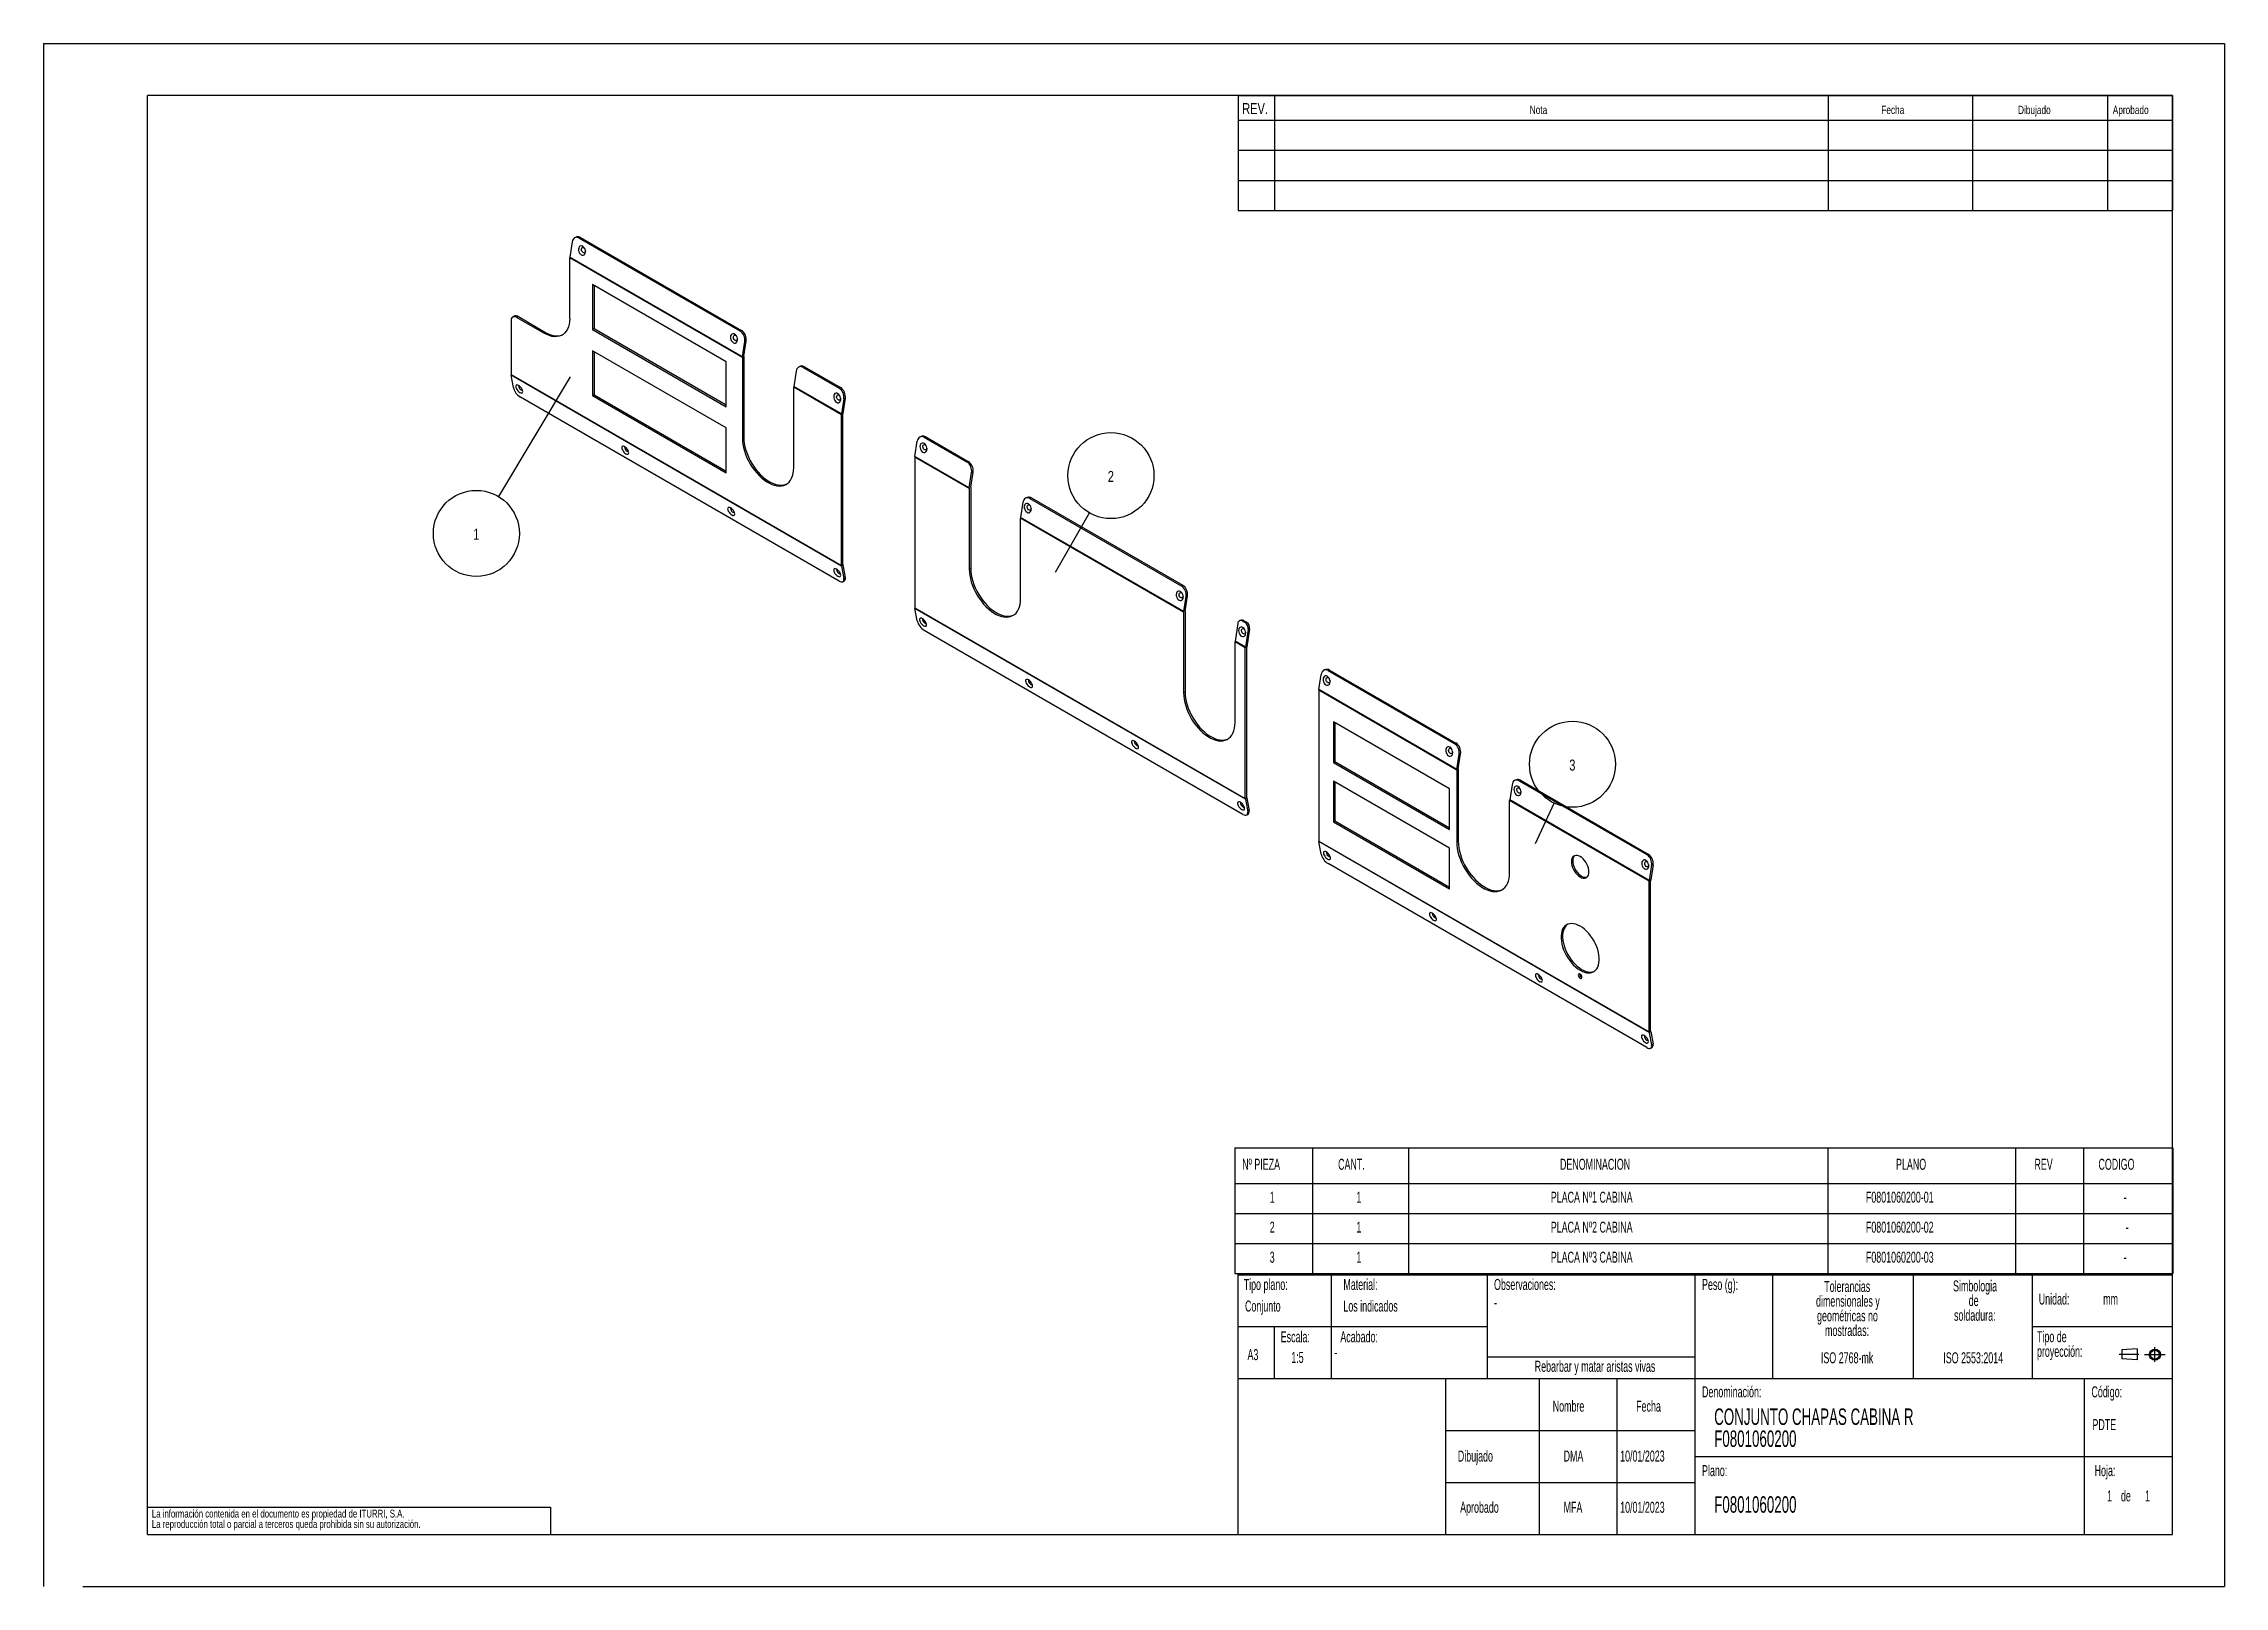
# Model space of a CAD drawing. Extents: x 0 to 420, y 0 to 297.
import ezdxf

# ---------------------------------------------------------------- set-up
doc = ezdxf.new("R2010")
doc.units = 0
doc.linetypes.add('SLD-CENTRADA-TRAZOS-LARGOS', pattern=[19.05, 15.24, -1.27, 1.27, -1.27])
doc.linetypes.add('SLD-CONTINUA', pattern=[0])
doc.layers.get('0').update_dxf_attribs({"linetype": 'CONTINUOUS'})
doc.layers.add('FORMATO', color=7, linetype='SLD-CONTINUA')
doc.layers.add('SLD-0', color=179, linetype='SLD-CONTINUA')
doc.styles.add('SLDTEXTSTYLE0', font='TXT', dxfattribs={"width": 0.605})
doc.styles.add('SLDTEXTSTYLE1', font='TXT', dxfattribs={"width": 0.75})
doc.dimstyles.new('SLDDIMSTYLE0', dxfattribs={"dimtxt": 0.18, "dimasz": 0.651282, "dimexe": 0, "dimexo": 0.0625, "dimgap": 0, "dimtad": 0, "dimtih": 1, "dimtoh": 1, "dimdec": 0, "dimrnd": 1e-09, "dimzin": 0, "dimtxsty": 'STANDARD', "dimblk1": 'DOT', "dimblk2": 'DOT', "dimsah": 1, "dimcen": 0.09, "dimazin": 3, "dimtfac": 0.651282, "dimtdec": 0, "dimtofl": 0, "dimtmove": 0, "dimatfit": 3, "dimtolj": 1, "dimtzin": 0})

msp = doc.modelspace()

# ---------------------------------------------------------------- texts
at = {"layer": 'FORMATO', "attachment_point": 1, "style": 'SLDTEXTSTYLE1'}
for s, insert, char_height in [('REV.', (230.84, 285.55), 2.117), ('Nota', (286.22, 285.03), 1.587), ('Fecha', (353.93, 285.03), 1.587), ('Dibujado', (380.26, 285.03), 1.587), ('Aprobado', (398.51, 285.03), 1.587)]:
    msp.add_mtext(s, dxfattribs=dict(at, insert=insert, char_height=char_height))
at = {"layer": 'SLD-0', "style": 'SLDTEXTSTYLE0'}
for s, insert, char_height, attachment_point in [('Tipo plano:', (231.13, 59.18), 2.1167, 1), ('Material:', (250.33, 59.18), 2.117, 1), ('Observaciones:', (279.34, 59.18), 2.1167, 1), ('Peso (g):', (319.4, 59.18), 2.117, 1), ('Conjunto', (231.38, 55.02), 2.117, 1), ('Los indicados', (250.33, 55.02), 2.1167, 1), ('Unidad:', (384.25, 56.37), 2.117, 1), ('mm', (396.66, 56.37), 2.117, 1), ('-', (279.34, 55.71), 2.12, 1), ('Escala:', (238.26, 49.1), 2.117, 1), ('Acabado:', (249.74, 49.1), 2.117, 1), ('A3', (231.86, 45.67), 2.117, 1), ('1:5', (240.29, 45.13), 2.117, 1), ('-', (248.59, 46.13), 2.12, 1), ('Rebarbar y matar aristas vivas', (298.79, 43.42), 2.1167, 2), ('ISO 2768-mk', (347.34, 45.06), 2.1167, 2), ('ISO 2553:2014', (371.63, 45.06), 2.1167, 2), ('Denominación:', (319.4, 38.51), 2.1167, 1), ('Código:', (394.4, 38.51), 2.117, 1), ('Nombre', (290.64, 35.75), 2.117, 1), ('Fecha', (306.71, 35.75), 2.117, 1), ('PDTE', (394.59, 32.19), 2.117, 1), ('Dibujado', (272.37, 26.14), 2.117, 1), ('DMA', (292.74, 26.14), 2.117, 1), ('10/01/2023', (303.63, 26.14), 2.117, 1), ('Plano:', (319.4, 23.34), 2.117, 1), ('Hoja:', (395.01, 23.34), 2.117, 1), ('F0801060200', (321.74, 17.35), 3.175, 1), ('1', (397.41, 18.47), 2.12, 1), ('1', (397.41, 18.47), 2.12, 1), ('de', (400.08, 18.47), 2.117, 1), ('de', (400.08, 18.47), 2.117, 1), ('1', (404.73, 18.47), 2.12, 1), ('1', (404.73, 18.47), 2.12, 1), ('Aprobado', (272.82, 16.28), 2.117, 1), ('MFA', (292.74, 16.28), 2.117, 1), ('10/01/2023', (303.63, 16.28), 2.117, 1)]:
    msp.add_mtext(s, dxfattribs=dict(at, insert=insert, char_height=char_height, attachment_point=attachment_point))

# ---------------------------------------------------------------- blocks, each defined once
blk = doc.blocks.new('BLOQUE3')
at = {"color": 7, "linetype": 'SLD-CENTRADA-TRAZOS-LARGOS'}
for p, q in [((397.92, 130.06), (394.8, 130.06)), ((398.88, 130.02), (402.16, 130.02)), ((400.52, 128.85), (400.52, 131.19))]:
    blk.add_line(p, q, dxfattribs=at)
at = {"color": 7, "linetype": 'SLD-CONTINUA'}
for p, q in [((397.68, 130.95), (395.23, 130.77)), ((395.23, 130.77), (395.23, 129.34)), ((397.68, 130.95), (397.68, 129.16)), ((397.68, 129.16), (395.23, 129.34))]:
    blk.add_line(p, q, dxfattribs=at)
for radius in [0.892, 0.713]:
    blk.add_circle((400.52, 130.02), radius, dxfattribs=at)
blk = doc.blocks.new('SW_NOTE_0')
at = {"layer": 'SLD-0', "color": 0, "attachment_point": 2, "style": 'SLDTEXTSTYLE0'}
for s, insert, char_height in [('dimensionales y', (7.54, -0.09), 2.1167), ('Tolerancias', (7.41, 2.73), 2.1167), ('geométricas no', (7.46, -2.92), 2.1167), ('mostradas:', (7.38, -5.74), 2.117)]:
    blk.add_mtext(s, dxfattribs=dict(at, insert=insert, char_height=char_height))
blk = doc.blocks.new('SW_NOTE_0_1')
at = {"layer": 'SLD-0', "color": 0, "attachment_point": 1, "style": 'SLDTEXTSTYLE0'}
for s, insert, char_height in [('Tipo de', (0, 2.73), 2.117), ('proyección:', (0, -0.09), 2.1167)]:
    blk.add_mtext(s, dxfattribs=dict(at, insert=insert, char_height=char_height))
blk = doc.blocks.new('SW_NOTE_0_2')
at = {"layer": 'SLD-0', "color": 0, "char_height": 2.117, "attachment_point": 2, "style": 'SLDTEXTSTYLE0'}
for s, insert in [('Simbologia', (7.11, 2.73)), ('de', (6.84, -0.09)), ('soldadura:', (7.06, -2.92))]:
    blk.add_mtext(s, dxfattribs=dict(at, insert=insert))
blk = doc.blocks.new('SW_NOTE_0_3')
at = {"layer": 'SLD-0', "color": 0, "char_height": 1.5, "attachment_point": 1, "style": 'SLDTEXTSTYLE1'}
for s, insert in [('La información contenida en el documento es propiedad de ITURRI, S.A.', (0, 1.93)), ('La reproducción total o parcial a terceros queda prohibida sin su autorización.', (0, -0.07))]:
    blk.add_mtext(s, dxfattribs=dict(at, insert=insert))
blk = doc.blocks.new('SW_NOTE_0_4')
at = {"layer": 'SLD-0', "color": 0, "char_height": 3.175, "attachment_point": 1, "style": 'SLDTEXTSTYLE0'}
for s, insert in [('CONJUNTO CHAPAS CABINA R', (0, 4.09)), ('F0801060200', (0, -0.14))]:
    blk.add_mtext(s, dxfattribs=dict(at, insert=insert))
blk = doc.blocks.new('SW_TABLEANNOTATION_0')
at = {"layer": 'FORMATO', "color": 0}
for p, q in [((0, 0), (0, -6.9)), ((0, 0), (14.94, 0)), ((14.94, 0), (14.94, -6.9)), ((14.94, 0), (33.4, 0)), ((33.4, 0), (33.4, -6.9)), ((33.4, 0), (114.2, 0)), ((114.2, 0), (114.2, -6.9)), ((114.2, 0), (150.3, 0)), ((150.3, 0), (150.3, -6.9)), ((150.3, 0), (163.43, 0)), ((163.43, 0), (163.43, -6.9)), ((163.43, 0), (180.61, 0)), ((180.61, 0), (180.61, -6.9)), ((0, -6.9), (14.94, -6.9)), ((0, -6.9), (0, -12.67)), ((14.94, -6.9), (33.4, -6.9)), ((14.94, -6.9), (14.94, -12.67)), ((33.4, -6.9), (114.2, -6.9)), ((33.4, -6.9), (33.4, -12.67)), ((114.2, -6.9), (150.3, -6.9)), ((114.2, -6.9), (114.2, -12.67)), ((150.3, -6.9), (163.43, -6.9)), ((150.3, -6.9), (150.3, -12.67)), ((163.43, -6.9), (180.61, -6.9)), ((163.43, -6.9), (163.43, -12.67)), ((180.61, -6.9), (180.61, -12.67)), ((0, -12.67), (0, -18.45)), ((0, -12.67), (14.94, -12.67)), ((14.94, -12.67), (14.94, -18.45)), ((14.94, -12.67), (33.4, -12.67)), ((33.4, -12.67), (33.4, -18.45)), ((33.4, -12.67), (114.2, -12.67)), ((114.2, -12.67), (114.2, -18.45)), ((114.2, -12.67), (150.3, -12.67)), ((150.3, -12.67), (150.3, -18.45)), ((150.3, -12.67), (163.43, -12.67)), ((163.43, -12.67), (163.43, -18.45)), ((163.43, -12.67), (180.61, -12.67)), ((180.61, -12.67), (180.61, -18.45)), ((0, -18.45), (0, -24.22)), ((0, -18.45), (14.94, -18.45)), ((14.94, -18.45), (14.94, -24.22)), ((14.94, -18.45), (33.4, -18.45)), ((33.4, -18.45), (33.4, -24.22)), ((33.4, -18.45), (114.2, -18.45)), ((114.2, -18.45), (114.2, -24.22)), ((114.2, -18.45), (150.3, -18.45)), ((150.3, -18.45), (150.3, -24.22)), ((150.3, -18.45), (163.43, -18.45)), ((163.43, -18.45), (163.43, -24.22)), ((163.43, -18.45), (180.61, -18.45)), ((180.61, -18.45), (180.61, -24.22)), ((0, -24.22), (14.94, -24.22)), ((14.94, -24.22), (33.4, -24.22)), ((33.4, -24.22), (114.2, -24.22)), ((114.2, -24.22), (150.3, -24.22)), ((150.3, -24.22), (163.43, -24.22)), ((163.43, -24.22), (180.61, -24.22))]:
    blk.add_line(p, q, dxfattribs=at)
at = {"layer": 'FORMATO', "color": 0, "attachment_point": 1, "style": 'SLDTEXTSTYLE0'}
for s, insert, char_height in [('Nº PIEZA', (1.39, -2.13), 2.117), ('CANT.', (19.86, -2.13), 2.117), ('DENOMINACION', (62.59, -2.13), 2.1167), ('PLANO', (127.31, -2.13), 2.117), ('REV', (153.97, -2.13), 2.117), ('CODIGO', (166.3, -2.13), 2.117), ('1', (6.69, -8.47), 2.12), ('1', (23.39, -8.47), 2.12), ('PLACA Nº1 CABINA', (60.82, -8.47), 2.1167), ('F0801060200-01', (121.51, -8.47), 2.1167), ('-', (171.16, -8.47), 2.12), ('2', (6.69, -14.24), 2.12), ('1', (23.39, -14.24), 2.12), ('PLACA Nº2 CABINA', (60.82, -14.24), 2.1167), ('F0801060200-02', (121.51, -14.24), 2.1167), ('-', (171.55, -14.24), 2.12), ('3', (6.69, -20.02), 2.12), ('1', (23.39, -20.02), 2.12), ('PLACA Nº3 CABINA', (60.82, -20.02), 2.1167), ('F0801060200-03', (121.51, -20.02), 2.1167), ('-', (171.16, -20.02), 2.12)]:
    blk.add_mtext(s, dxfattribs=dict(at, insert=insert, char_height=char_height))
blk = doc.blocks.new('SW_NOTE_0_5')
at = {"layer": 'FORMATO', "color": 0}
blk.add_circle((-4.25, -7.11), 8.28, dxfattribs=at)
at = {"layer": 'FORMATO', "color": 0, "insert": (-4.28, -6.21), "char_height": 2.12, "attachment_point": 2, "style": 'SLDTEXTSTYLE1'}
blk.add_mtext('1', dxfattribs=at)
blk = doc.blocks.new('_DOT')
at = {"color": 0, "linetype": 'BYBLOCK'}
blk.add_line((-0.5, 0), (-1, 0), dxfattribs=at)
at = {"color": 0, "linetype": 'BYBLOCK', "const_width": 0.5}
blk.add_lwpolyline([(-0.25, 0, 1), (0.25, 0, 1)], format="xyb", close=True, dxfattribs=at)
blk = doc.blocks.new('SW_NOTE_0_6')
at = {"layer": 'FORMATO', "color": 0}
blk.add_circle((4.13, 7.18), 8.28, dxfattribs=at)
at = {"layer": 'FORMATO', "color": 0, "insert": (4.11, 8.08), "char_height": 2.12, "attachment_point": 2, "style": 'SLDTEXTSTYLE1'}
blk.add_mtext('2', dxfattribs=at)
blk = doc.blocks.new('SW_NOTE_0_7')
at = {"layer": 'FORMATO', "color": 0}
blk.add_circle((3.5, 7.5), 8.28, dxfattribs=at)
at = {"layer": 'FORMATO', "color": 0, "insert": (3.48, 8.4), "char_height": 2.12, "attachment_point": 2, "style": 'SLDTEXTSTYLE1'}
blk.add_mtext('3', dxfattribs=at)

# ---------------------------------------------------------------- linework, layer by layer
at = {"color": 7, "linetype": 'SLD-CONTINUA'}
for p, q in [((0, 297), (420, 297)), ((0, 297), (0, 0)), ((420, 297), (420, 0)), ((410, 287), (20, 287)), ((20, 10), (20, 287)), ((410, 10), (410, 287)), ((101.79, 258.82), (101.34, 255.9)), ((102.67, 259.78), (102.39, 259.68)), ((103.41, 259.68), (103.14, 259.58)), ((103.14, 259.58), (134.11, 241.7)), ((103.41, 259.68), (134.39, 241.8)), ((104.04, 257.73), (104.17, 257.62)), ((101.33, 244.11), (101.33, 255.77)), ((134.57, 236.59), (101.33, 255.77)), ((134.58, 236.72), (101.34, 255.9)), ((131.45, 235.77), (105.72, 250.63)), ((105.72, 250.63), (105.72, 241.97)), ((106, 250.46), (106, 242.14)), ((90.02, 243.62), (90.02, 233.29)), ((90.63, 244.51), (90.35, 244.35)), ((91.43, 244.44), (91.15, 244.27)), ((91.15, 244.27), (96.38, 241.25)), ((91.43, 244.44), (96.66, 241.41)), ((96.38, 241.25), (96.66, 241.41)), ((106, 242.14), (105.72, 241.97)), ((105.72, 241.97), (131.45, 227.11)), ((106, 242.14), (131.45, 227.44)), ((133.31, 240.83), (133.44, 240.72)), ((134.11, 241.7), (134.39, 241.8)), ((134.58, 236.72), (135.02, 239.64)), ((134.85, 236.82), (135.3, 239.74)), ((135.3, 239.74), (135.02, 239.64)), ((131.45, 223.03), (105.72, 237.89)), ((105.72, 237.89), (105.72, 229.23)), ((106, 237.73), (106, 229.4)), ((131.45, 227.11), (131.45, 235.77)), ((134.57, 236.59), (134.57, 221.07)), ((134.85, 236.75), (134.85, 221.24)), ((90.02, 233.29), (153.66, 196.55)), ((153.67, 196.43), (90.03, 233.17)), ((90.48, 230.77), (90.03, 233.17)), ((144.92, 233.92), (144.47, 231)), ((153.67, 225.7), (144.47, 231)), ((145.8, 234.88), (145.52, 234.78)), ((146.55, 234.78), (146.27, 234.68)), ((146.27, 234.68), (153.2, 230.68)), ((146.55, 234.78), (153.48, 230.78)), ((153.2, 193.52), (91.82, 228.96)), ((106, 229.4), (105.72, 229.23)), ((105.72, 229.23), (131.45, 214.38)), ((106, 229.4), (131.45, 214.7)), ((153.66, 225.56), (144.46, 230.87)), ((144.46, 215.36), (144.46, 230.87)), ((153.18, 229.36), (153.31, 229.25)), ((153.2, 230.68), (153.48, 230.78)), ((154.12, 228.62), (153.67, 225.7)), ((154.39, 228.72), (153.95, 225.79)), ((154.39, 228.72), (154.12, 228.62)), ((131.45, 214.38), (131.45, 223.03)), ((153.94, 225.73), (153.66, 225.56)), ((153.66, 196.55), (153.66, 225.56)), ((153.95, 225.79), (153.67, 225.7)), ((153.94, 196.72), (153.94, 225.73)), ((134.85, 221.24), (134.57, 221.07)), ((167.81, 217.53), (168.26, 220.45)), ((169.13, 221.41), (168.86, 221.31)), ((169.88, 221.31), (169.61, 221.21)), ((169.61, 221.21), (177.81, 216.47)), ((169.8, 219.76), (169.93, 219.66)), ((169.88, 221.31), (178.09, 216.57)), ((167.8, 217.4), (167.8, 188.39)), ((178.26, 211.36), (167.8, 217.4)), ((178.27, 211.49), (167.81, 217.53)), ((177.81, 216.47), (178.09, 216.57)), ((178.27, 211.49), (178.72, 214.41)), ((178.55, 211.59), (179, 214.51)), ((179, 214.51), (178.72, 214.41)), ((178.26, 211.36), (178.26, 195.85)), ((178.55, 211.52), (178.55, 196.01)), ((188.62, 208.7), (188.17, 205.78)), ((189.5, 209.65), (189.22, 209.55)), ((189.88, 208.17), (190.01, 208.06)), ((190.25, 209.55), (189.97, 209.45)), ((189.97, 209.45), (219.1, 192.63)), ((190.25, 209.55), (219.38, 192.73)), ((188.16, 190.13), (188.16, 205.64)), ((219.56, 187.52), (188.16, 205.64)), ((219.57, 187.65), (188.17, 205.78)), ((153.94, 196.72), (153.66, 196.55)), ((153.95, 196.66), (153.67, 196.43)), ((153.67, 196.43), (154.12, 194.03)), ((153.95, 196.66), (154.39, 194.25)), ((153.99, 193.43), (154.26, 193.66)), ((154.12, 194.03), (154.39, 194.25)), ((178.55, 196.01), (178.26, 195.85)), ((219.1, 192.63), (219.38, 192.73)), ((219.16, 191.27), (219.29, 191.16)), ((219.57, 187.65), (220.02, 190.57)), ((219.85, 187.75), (220.3, 190.67)), ((220.3, 190.67), (220.02, 190.57)), ((167.8, 188.39), (231.44, 151.65)), ((231.45, 151.53), (167.81, 188.27)), ((168.26, 185.87), (167.81, 188.27)), ((219.56, 187.52), (219.56, 172.01)), ((219.84, 187.68), (219.84, 172.17)), ((230, 185.39), (229.47, 181.94)), ((230.65, 186.02), (230.37, 185.92)), ((231.12, 185.96), (230.84, 185.86)), ((230.84, 185.86), (231.41, 185.53)), ((231.12, 185.96), (231.68, 185.63)), ((231.41, 185.53), (231.68, 185.63)), ((230.98, 148.62), (169.61, 184.05)), ((231.44, 180.66), (229.46, 181.81)), ((229.46, 166.29), (229.46, 181.81)), ((231.45, 180.79), (229.47, 181.94)), ((231.18, 184.33), (231.31, 184.22)), ((231.72, 180.83), (231.44, 180.66)), ((231.44, 151.65), (231.44, 180.66)), ((231.98, 184.24), (231.45, 180.79)), ((231.73, 180.89), (231.45, 180.79)), ((231.72, 151.81), (231.72, 180.83)), ((232.26, 184.34), (231.73, 180.89)), ((232.26, 184.34), (231.98, 184.24)), ((246.92, 176.51), (246.64, 176.41)), ((247.66, 176.4), (247.39, 176.31)), ((247.66, 176.4), (271.99, 162.36)), ((245.58, 172.5), (245.58, 143.49)), ((272.17, 157.15), (245.58, 172.5)), ((245.59, 172.63), (246.04, 175.55)), ((272.18, 157.28), (245.59, 172.63)), ((247.39, 176.31), (271.71, 162.26)), ((247.44, 174.94), (247.57, 174.83)), ((219.84, 172.17), (219.56, 172.01)), ((270.75, 153.56), (248.41, 166.46)), ((248.41, 166.46), (248.41, 158.62)), ((248.69, 166.29), (248.69, 158.78)), ((271.06, 161.31), (271.19, 161.2)), ((271.71, 162.26), (271.99, 162.36)), ((272.18, 157.28), (272.63, 160.2)), ((272.46, 157.38), (272.9, 160.3)), ((272.9, 160.3), (272.63, 160.2)), ((248.69, 158.78), (248.41, 158.62)), ((248.41, 158.62), (270.75, 145.72)), ((248.69, 158.78), (270.75, 146.04)), ((272.17, 157.15), (272.17, 143.27)), ((272.45, 157.31), (272.45, 143.43)), ((231.72, 151.81), (231.44, 151.65)), ((231.73, 151.75), (231.45, 151.53)), ((231.45, 151.53), (231.9, 149.13)), ((231.73, 151.75), (232.18, 149.35)), ((270.75, 142.13), (248.41, 155.02)), ((248.41, 155.02), (248.41, 147.19)), ((248.69, 154.86), (248.69, 147.35)), ((270.75, 145.72), (270.75, 153.56)), ((309.22, 135.76), (282.35, 151.27)), ((282.35, 137.39), (282.35, 151.27)), ((282.81, 154.32), (282.36, 151.4)), ((309.23, 135.89), (282.36, 151.4)), ((283.69, 155.28), (283.41, 155.18)), ((284.43, 155.18), (284.16, 155.08)), ((284.16, 155.08), (308.76, 140.87)), ((284.21, 153.72), (284.34, 153.61)), ((284.43, 155.18), (309.04, 140.97)), ((231.77, 148.53), (232.04, 148.75)), ((231.9, 149.13), (232.18, 149.35)), ((248.69, 147.35), (248.41, 147.19)), ((248.41, 147.19), (270.75, 134.29)), ((248.69, 147.35), (270.75, 134.61)), ((245.58, 143.49), (309.22, 106.75)), ((309.23, 106.63), (245.59, 143.37)), ((246.04, 140.96), (245.59, 143.37)), ((272.45, 143.43), (272.17, 143.27)), ((308.76, 103.72), (247.39, 139.15)), ((270.75, 134.29), (270.75, 142.13)), ((308.76, 140.87), (309.04, 140.97)), ((308.82, 139.51), (308.95, 139.4)), ((309.68, 138.81), (309.23, 135.89)), ((309.96, 138.91), (309.51, 135.99)), ((309.96, 138.91), (309.68, 138.81)), ((309.5, 135.92), (309.22, 135.76)), ((309.22, 106.75), (309.22, 135.76)), ((309.51, 135.99), (309.23, 135.89)), ((309.5, 106.91), (309.5, 135.92)), ((296.21, 117.22), (296.27, 117.19)), ((309.5, 106.91), (309.22, 106.75)), ((309.51, 106.85), (309.23, 106.63)), ((309.23, 106.63), (309.68, 104.22)), ((309.51, 106.85), (309.96, 104.45)), ((309.55, 103.63), (309.83, 103.85)), ((309.68, 104.22), (309.96, 104.45)), ((230, 60), (410, 60)), ((230, 60), (230, 10)), ((20, 10), (410, 10)), ((7.53, 0), (420, 0))]:
    msp.add_line(p, q, dxfattribs=at)
at = {"color": 7, "linetype": 'SLD-CONTINUA', "flags": 128}
for points in [[(103.14, 259.58), (102.91, 259.68), (102.69, 259.72), (102.47, 259.7), (102.27, 259.63), (102.1, 259.5), (101.96, 259.31), (101.85, 259.09), (101.79, 258.82)], [(103.56, 256.33), (103.75, 256.25), (103.94, 256.25), (104.11, 256.32), (104.24, 256.46), (104.33, 256.66), (104.36, 256.89), (104.35, 257.15), (104.27, 257.41), (104.15, 257.64), (104, 257.84), (103.82, 257.98), (103.62, 258.06), (103.44, 258.06), (103.27, 257.99), (103.14, 257.85), (103.05, 257.65), (103.01, 257.42), (103.03, 257.16), (103.1, 256.9), (103.22, 256.67), (103.38, 256.47), (103.56, 256.33)], [(104.35, 257.09), (104.35, 257.08), (104.31, 256.91), (104.23, 256.79), (104.11, 256.73), (103.96, 256.75), (103.82, 256.83), (103.7, 256.96), (103.62, 257.14), (103.58, 257.33), (103.59, 257.52), (103.66, 257.66), (103.76, 257.75), (103.9, 257.77), (104.04, 257.73), (104.04, 257.73)], [(101.33, 244.11), (101.3, 243.53), (101.22, 242.98), (101.09, 242.48), (100.9, 242.03), (100.67, 241.63), (100.39, 241.3), (100.06, 241.02), (99.69, 240.81), (99.29, 240.66), (98.86, 240.59), (98.39, 240.58), (97.91, 240.65), (97.41, 240.78), (96.9, 240.98), (96.38, 241.25)], [(96.66, 241.41), (97.18, 241.15), (97.69, 240.95), (98.19, 240.81), (98.68, 240.75), (99.14, 240.75), (99.57, 240.83), (99.98, 240.97), (100.02, 240.99)], [(132.84, 239.43), (133.03, 239.35), (133.22, 239.35), (133.38, 239.42), (133.51, 239.56), (133.6, 239.76), (133.64, 239.99), (133.62, 240.25), (133.55, 240.51), (133.43, 240.74), (133.27, 240.94), (133.09, 241.08), (132.9, 241.16), (132.71, 241.16), (132.54, 241.09), (132.41, 240.95), (132.32, 240.75), (132.29, 240.52), (132.31, 240.26), (132.38, 240), (132.5, 239.77), (132.65, 239.57), (132.84, 239.43)], [(133.63, 240.2), (133.63, 240.18), (133.59, 240.01), (133.5, 239.89), (133.38, 239.83), (133.24, 239.85), (133.1, 239.93), (132.98, 240.06), (132.89, 240.24), (132.85, 240.43), (132.87, 240.62), (132.93, 240.76), (133.04, 240.85), (133.17, 240.88), (133.31, 240.83), (133.31, 240.83)], [(91.72, 229.83), (91.91, 229.75), (92.06, 229.73), (92.18, 229.77), (92.25, 229.88), (92.27, 230.03), (92.24, 230.23), (92.15, 230.44), (92.02, 230.66), (91.85, 230.87), (91.66, 231.05), (91.47, 231.19), (91.29, 231.27), (91.13, 231.29), (91.01, 231.24), (90.94, 231.14), (90.92, 230.98), (90.96, 230.79), (91.05, 230.57), (91.18, 230.35), (91.34, 230.14), (91.53, 229.96), (91.72, 229.83)], [(91.53, 231.15), (91.53, 231.14), (91.49, 231.05), (91.5, 230.91), (91.57, 230.75), (91.67, 230.59), (91.8, 230.45), (91.95, 230.34)], [(146.27, 234.68), (146.05, 234.78), (145.82, 234.82), (145.61, 234.8), (145.41, 234.73), (145.23, 234.6), (145.09, 234.41), (144.99, 234.19), (144.92, 233.92)], [(91.95, 230.34), (92.08, 230.29), (92.19, 230.29), (92.21, 230.31)], [(152.71, 227.96), (152.9, 227.88), (153.09, 227.88), (153.25, 227.95), (153.38, 228.09), (153.47, 228.29), (153.51, 228.52), (153.49, 228.78), (153.42, 229.04), (153.3, 229.27), (153.14, 229.47), (152.96, 229.61), (152.77, 229.69), (152.58, 229.69), (152.41, 229.62), (152.28, 229.48), (152.19, 229.28), (152.16, 229.05), (152.18, 228.79), (152.25, 228.53), (152.37, 228.3), (152.52, 228.1), (152.71, 227.96)], [(153.5, 228.72), (153.5, 228.71), (153.46, 228.54), (153.37, 228.42), (153.25, 228.36), (153.11, 228.37), (152.97, 228.46), (152.85, 228.59), (152.76, 228.77), (152.72, 228.96), (152.74, 229.15), (152.8, 229.29), (152.91, 229.38), (153.04, 229.4), (153.18, 229.36), (153.18, 229.36)], [(112.14, 218.04), (112.32, 217.96), (112.48, 217.95), (112.59, 217.99), (112.67, 218.09), (112.69, 218.25), (112.65, 218.44), (112.56, 218.66), (112.43, 218.88), (112.26, 219.09), (112.07, 219.27), (111.88, 219.41), (111.7, 219.49), (111.54, 219.5), (111.42, 219.46), (111.35, 219.36), (111.33, 219.2), (111.37, 219.01), (111.46, 218.79), (111.59, 218.57), (111.76, 218.36), (111.94, 218.18), (112.14, 218.04)], [(111.95, 219.37), (111.94, 219.36), (111.9, 219.27), (111.91, 219.13), (111.98, 218.97), (112.08, 218.81), (112.22, 218.66), (112.36, 218.56)], [(112.36, 218.56), (112.49, 218.5), (112.6, 218.51), (112.62, 218.52)], [(134.57, 221.07), (134.59, 220.48), (134.67, 219.86), (134.79, 219.23), (134.97, 218.59), (135.19, 217.94), (135.45, 217.29), (135.76, 216.66), (136.1, 216.04), (136.49, 215.44), (136.9, 214.88), (137.33, 214.34), (137.8, 213.85), (138.27, 213.4), (138.77, 213), (139.26, 212.65), (139.77, 212.36), (140.26, 212.13), (140.76, 211.97), (141.23, 211.86), (141.69, 211.82), (142.13, 211.85), (142.54, 211.95), (142.93, 212.1), (143.27, 212.32), (143.58, 212.6), (143.84, 212.94), (144.06, 213.33), (144.24, 213.78), (144.36, 214.27), (144.44, 214.79), (144.46, 215.36)], [(134.85, 221.24), (134.87, 220.64), (134.95, 220.03), (135.07, 219.39), (135.25, 218.75), (135.47, 218.1), (135.74, 217.46), (136.04, 216.82), (136.39, 216.2), (136.77, 215.61), (137.18, 215.04), (137.62, 214.5), (138.08, 214.01), (138.56, 213.56), (139.05, 213.16), (139.55, 212.81), (140.05, 212.52), (140.55, 212.3), (141.04, 212.13), (141.52, 212.03), (141.98, 211.99), (142.42, 212.02), (142.83, 212.11), (143.15, 212.24)], [(169.61, 221.21), (169.38, 221.31), (169.16, 221.35), (168.94, 221.33), (168.74, 221.26), (168.57, 221.13), (168.43, 220.94), (168.32, 220.72), (168.26, 220.45)], [(169.32, 218.36), (169.52, 218.29), (169.7, 218.29), (169.87, 218.36), (170, 218.5), (170.09, 218.69), (170.13, 218.93), (170.11, 219.19), (170.04, 219.44), (169.92, 219.68), (169.76, 219.88), (169.58, 220.02), (169.38, 220.09), (169.2, 220.09), (169.03, 220.02), (168.9, 219.88), (168.81, 219.69), (168.77, 219.45), (168.79, 219.2), (168.86, 218.94), (168.98, 218.7), (169.14, 218.51), (169.32, 218.36)], [(170.12, 219.13), (170.11, 219.11), (170.07, 218.95), (169.99, 218.83), (169.87, 218.77), (169.73, 218.78), (169.59, 218.86), (169.46, 219), (169.38, 219.18), (169.34, 219.37), (169.35, 219.55), (169.42, 219.7), (169.52, 219.79), (169.66, 219.81), (169.8, 219.76), (169.8, 219.76)], [(132.55, 206.26), (132.73, 206.18), (132.89, 206.16), (133.01, 206.21), (133.08, 206.31), (133.1, 206.46), (133.06, 206.66), (132.97, 206.87), (132.84, 207.1), (132.67, 207.31), (132.49, 207.49), (132.29, 207.62), (132.11, 207.7), (131.95, 207.72), (131.84, 207.68), (131.76, 207.57), (131.74, 207.42), (131.78, 207.22), (131.87, 207.01), (132, 206.79), (132.17, 206.58), (132.36, 206.4), (132.55, 206.26)], [(132.36, 207.58), (132.35, 207.58), (132.31, 207.48), (132.33, 207.35), (132.39, 207.19), (132.5, 207.02), (132.63, 206.88), (132.77, 206.77)], [(132.77, 206.77), (132.9, 206.72), (133.01, 206.73), (133.03, 206.74)], [(189.97, 209.45), (189.74, 209.55), (189.52, 209.59), (189.3, 209.58), (189.11, 209.5), (188.93, 209.37), (188.79, 209.19), (188.69, 208.96), (188.62, 208.7)], [(189.4, 206.77), (189.6, 206.7), (189.78, 206.7), (189.95, 206.77), (190.08, 206.91), (190.17, 207.1), (190.21, 207.34), (190.19, 207.59), (190.12, 207.85), (190, 208.09), (189.84, 208.28), (189.66, 208.43), (189.47, 208.5), (189.28, 208.5), (189.11, 208.43), (188.98, 208.29), (188.89, 208.1), (188.86, 207.86), (188.87, 207.6), (188.95, 207.35), (189.07, 207.11), (189.22, 206.91), (189.4, 206.77)], [(190.2, 207.54), (190.2, 207.52), (190.16, 207.35), (190.07, 207.23), (189.95, 207.18), (189.81, 207.19), (189.67, 207.27), (189.55, 207.41), (189.46, 207.59), (189.42, 207.78), (189.44, 207.96), (189.5, 208.11), (189.61, 208.2), (189.74, 208.22), (189.88, 208.17), (189.88, 208.17)], [(152.96, 194.48), (153.14, 194.4), (153.3, 194.38), (153.42, 194.42), (153.49, 194.53), (153.51, 194.68), (153.47, 194.87), (153.38, 195.09), (153.25, 195.31), (153.09, 195.52), (152.9, 195.7), (152.71, 195.84), (152.52, 195.92), (152.37, 195.94), (152.25, 195.89), (152.18, 195.79), (152.16, 195.63), (152.19, 195.44), (152.28, 195.22), (152.41, 195), (152.58, 194.79), (152.77, 194.61), (152.96, 194.48)], [(152.77, 195.8), (152.76, 195.79), (152.72, 195.7), (152.74, 195.56), (152.8, 195.4), (152.91, 195.24), (153.04, 195.1), (153.18, 194.99)], [(153.18, 194.99), (153.32, 194.94), (153.42, 194.94), (153.44, 194.96)], [(153.2, 193.52), (153.42, 193.42), (153.62, 193.36), (153.79, 193.36), (153.94, 193.4), (154.04, 193.5), (154.11, 193.64), (154.14, 193.82), (154.12, 194.03)], [(178.26, 195.85), (178.29, 195.25), (178.37, 194.64), (178.49, 194), (178.67, 193.36), (178.89, 192.71), (179.15, 192.07), (179.46, 191.43), (179.8, 190.81), (180.18, 190.22), (180.6, 189.65), (181.03, 189.11), (181.49, 188.62), (181.97, 188.17), (182.46, 187.77), (182.96, 187.42), (183.46, 187.13), (183.96, 186.91), (184.45, 186.74), (184.93, 186.64), (185.39, 186.6), (185.83, 186.63), (186.24, 186.72), (186.62, 186.88), (186.97, 187.1), (187.28, 187.38), (187.54, 187.72), (187.76, 188.11), (187.94, 188.55), (188.06, 189.04), (188.14, 189.57), (188.16, 190.13)], [(178.55, 196.01), (178.57, 195.42), (178.65, 194.8), (178.77, 194.17), (178.95, 193.52), (179.17, 192.88), (179.43, 192.23), (179.74, 191.6), (180.09, 190.98), (180.47, 190.38), (180.88, 189.81), (181.32, 189.28), (181.78, 188.78), (182.26, 188.33), (182.75, 187.93), (183.25, 187.59), (183.75, 187.3), (184.25, 187.07), (184.74, 186.9), (185.22, 186.8), (185.68, 186.76), (186.12, 186.79), (186.53, 186.88), (186.85, 187.01)], [(218.68, 189.87), (218.87, 189.8), (219.06, 189.8), (219.23, 189.87), (219.36, 190.01), (219.45, 190.2), (219.48, 190.44), (219.46, 190.69), (219.39, 190.95), (219.27, 191.19), (219.11, 191.38), (218.93, 191.53), (218.74, 191.6), (218.55, 191.6), (218.39, 191.53), (218.25, 191.39), (218.17, 191.2), (218.13, 190.96), (218.15, 190.7), (218.22, 190.45), (218.34, 190.21), (218.5, 190.01), (218.68, 189.87)], [(219.47, 190.64), (219.47, 190.62), (219.43, 190.45), (219.34, 190.33), (219.22, 190.28), (219.08, 190.29), (218.94, 190.37), (218.82, 190.51), (218.73, 190.69), (218.7, 190.88), (218.71, 191.06), (218.77, 191.21), (218.88, 191.3), (219.01, 191.32), (219.16, 191.27), (219.16, 191.27)], [(169.51, 184.93), (169.69, 184.85), (169.85, 184.83), (169.96, 184.87), (170.04, 184.97), (170.05, 185.13), (170.02, 185.32), (169.93, 185.54), (169.8, 185.76), (169.63, 185.97), (169.44, 186.15), (169.25, 186.29), (169.07, 186.37), (168.91, 186.39), (168.79, 186.34), (168.72, 186.24), (168.7, 186.08), (168.74, 185.89), (168.83, 185.67), (168.96, 185.45), (169.13, 185.24), (169.31, 185.06), (169.51, 184.93)], [(169.32, 186.25), (169.31, 186.24), (169.27, 186.15), (169.28, 186.01), (169.35, 185.85), (169.45, 185.69), (169.59, 185.54), (169.73, 185.44)], [(169.73, 185.44), (169.86, 185.38), (169.97, 185.39), (169.99, 185.4)], [(230.7, 182.93), (230.89, 182.86), (231.08, 182.86), (231.25, 182.93), (231.38, 183.07), (231.47, 183.26), (231.5, 183.5), (231.48, 183.75), (231.41, 184.01), (231.29, 184.25), (231.14, 184.44), (230.95, 184.59), (230.76, 184.66), (230.57, 184.66), (230.41, 184.59), (230.27, 184.45), (230.19, 184.26), (230.15, 184.02), (230.17, 183.76), (230.24, 183.51), (230.36, 183.27), (230.52, 183.07), (230.7, 182.93)], [(231.49, 183.7), (231.49, 183.68), (231.45, 183.52), (231.37, 183.4), (231.24, 183.34), (231.1, 183.35), (230.96, 183.43), (230.84, 183.57), (230.76, 183.75), (230.72, 183.94), (230.73, 184.12), (230.79, 184.27), (230.9, 184.36), (231.03, 184.38), (231.18, 184.33), (231.18, 184.33)], [(247.39, 176.31), (247.16, 176.41), (246.94, 176.45), (246.72, 176.43), (246.52, 176.36), (246.35, 176.22), (246.21, 176.04), (246.1, 175.81), (246.04, 175.55)], [(189.92, 173.14), (190.1, 173.06), (190.26, 173.04), (190.38, 173.09), (190.45, 173.19), (190.47, 173.35), (190.43, 173.54), (190.34, 173.76), (190.21, 173.98), (190.04, 174.19), (189.86, 174.37), (189.66, 174.5), (189.48, 174.58), (189.32, 174.6), (189.21, 174.56), (189.13, 174.45), (189.11, 174.3), (189.15, 174.11), (189.24, 173.89), (189.37, 173.67), (189.54, 173.46), (189.73, 173.28), (189.92, 173.14)], [(189.73, 174.46), (189.72, 174.46), (189.68, 174.36), (189.69, 174.23), (189.76, 174.07), (189.87, 173.9), (190, 173.76), (190.14, 173.65)], [(190.14, 173.65), (190.27, 173.6), (190.38, 173.61), (190.4, 173.62)], [(246.96, 173.54), (247.16, 173.47), (247.34, 173.47), (247.51, 173.54), (247.64, 173.68), (247.73, 173.87), (247.77, 174.11), (247.75, 174.36), (247.68, 174.62), (247.56, 174.86), (247.4, 175.06), (247.22, 175.2), (247.02, 175.27), (246.84, 175.27), (246.67, 175.2), (246.54, 175.06), (246.45, 174.87), (246.41, 174.63), (246.43, 174.38), (246.5, 174.12), (246.62, 173.88), (246.78, 173.69), (246.96, 173.54)], [(247.76, 174.31), (247.75, 174.29), (247.71, 174.13), (247.63, 174.01), (247.51, 173.95), (247.37, 173.96), (247.23, 174.04), (247.1, 174.18), (247.02, 174.36), (246.98, 174.55), (246.99, 174.73), (247.06, 174.88), (247.16, 174.97), (247.3, 174.99), (247.44, 174.94), (247.44, 174.94)], [(219.56, 172.01), (219.58, 171.41), (219.66, 170.8), (219.79, 170.16), (219.96, 169.52), (220.18, 168.87), (220.45, 168.23), (220.75, 167.59), (221.1, 166.97), (221.48, 166.38), (221.89, 165.81), (222.33, 165.28), (222.79, 164.78), (223.27, 164.33), (223.76, 163.93), (224.26, 163.58), (224.76, 163.3), (225.26, 163.07), (225.75, 162.9), (226.23, 162.8), (226.69, 162.76), (227.13, 162.79), (227.54, 162.88), (227.92, 163.04), (228.26, 163.26), (228.57, 163.54), (228.84, 163.88), (229.06, 164.27), (229.23, 164.71), (229.36, 165.2), (229.43, 165.73), (229.46, 166.29)], [(219.84, 172.17), (219.87, 171.58), (219.94, 170.96), (220.07, 170.33), (220.24, 169.68), (220.46, 169.04), (220.73, 168.39), (221.04, 167.76), (221.38, 167.14), (221.76, 166.54), (222.17, 165.97), (222.61, 165.44), (223.07, 164.94), (223.55, 164.49), (224.04, 164.09), (224.54, 163.75), (225.04, 163.46), (225.54, 163.23), (226.03, 163.06), (226.51, 162.96), (226.97, 162.92), (227.41, 162.95), (227.82, 163.04), (228.15, 163.17)], [(210.33, 161.36), (210.51, 161.28), (210.67, 161.26), (210.79, 161.3), (210.86, 161.41), (210.88, 161.56), (210.84, 161.76), (210.75, 161.97), (210.62, 162.19), (210.46, 162.4), (210.27, 162.58), (210.08, 162.72), (209.89, 162.8), (209.74, 162.82), (209.62, 162.77), (209.55, 162.67), (209.53, 162.52), (209.56, 162.32), (209.65, 162.11), (209.78, 161.88), (209.95, 161.67), (210.14, 161.49), (210.33, 161.36)], [(210.14, 162.68), (210.13, 162.67), (210.09, 162.58), (210.11, 162.44), (210.17, 162.28), (210.28, 162.12), (210.41, 161.98), (210.55, 161.87)], [(210.55, 161.87), (210.69, 161.82), (210.79, 161.82), (210.81, 161.84)], [(270.58, 159.91), (270.77, 159.84), (270.96, 159.83), (271.13, 159.91), (271.26, 160.04), (271.35, 160.24), (271.38, 160.47), (271.36, 160.73), (271.29, 160.99), (271.17, 161.22), (271.02, 161.42), (270.83, 161.56), (270.64, 161.64), (270.45, 161.64), (270.29, 161.57), (270.16, 161.43), (270.07, 161.23), (270.03, 161), (270.05, 160.74), (270.12, 160.49), (270.24, 160.25), (270.4, 160.05), (270.58, 159.91)], [(271.37, 160.68), (271.37, 160.66), (271.33, 160.49), (271.25, 160.37), (271.12, 160.31), (270.98, 160.33), (270.84, 160.41), (270.72, 160.55), (270.64, 160.72), (270.6, 160.92), (270.61, 161.1), (270.68, 161.24), (270.78, 161.33), (270.92, 161.36), (271.06, 161.31), (271.06, 161.31)], [(284.16, 155.08), (283.93, 155.18), (283.71, 155.22), (283.49, 155.2), (283.29, 155.13), (283.12, 155), (282.98, 154.81), (282.87, 154.59), (282.81, 154.32)], [(283.73, 152.32), (283.93, 152.24), (284.11, 152.24), (284.28, 152.31), (284.41, 152.45), (284.5, 152.65), (284.54, 152.88), (284.52, 153.14), (284.44, 153.4), (284.33, 153.63), (284.17, 153.83), (283.99, 153.97), (283.79, 154.05), (283.61, 154.05), (283.44, 153.98), (283.31, 153.84), (283.22, 153.64), (283.18, 153.41), (283.2, 153.15), (283.27, 152.89), (283.39, 152.66), (283.55, 152.46), (283.73, 152.32)], [(284.53, 153.08), (284.52, 153.07), (284.48, 152.9), (284.4, 152.78), (284.28, 152.72), (284.14, 152.73), (284, 152.82), (283.87, 152.95), (283.79, 153.13), (283.75, 153.32), (283.76, 153.51), (283.83, 153.65), (283.93, 153.74), (284.07, 153.76), (284.21, 153.72), (284.21, 153.72)], [(230.74, 149.58), (230.92, 149.49), (231.08, 149.48), (231.2, 149.52), (231.27, 149.62), (231.29, 149.78), (231.25, 149.97), (231.17, 150.19), (231.03, 150.41), (230.87, 150.62), (230.68, 150.8), (230.49, 150.94), (230.31, 151.02), (230.15, 151.04), (230.03, 150.99), (229.96, 150.89), (229.94, 150.73), (229.97, 150.54), (230.06, 150.32), (230.2, 150.1), (230.36, 149.89), (230.55, 149.71), (230.74, 149.58)], [(230.55, 150.9), (230.54, 150.89), (230.5, 150.8), (230.52, 150.66), (230.58, 150.5), (230.69, 150.34), (230.82, 150.19), (230.96, 150.09)], [(230.96, 150.09), (231.1, 150.03), (231.2, 150.04), (231.23, 150.05)], [(230.98, 148.62), (231.2, 148.52), (231.4, 148.46), (231.57, 148.45), (231.72, 148.5), (231.83, 148.59), (231.89, 148.73), (231.92, 148.91), (231.9, 149.13)], [(272.17, 143.27), (272.19, 142.66), (272.27, 142.03), (272.4, 141.37), (272.58, 140.71), (272.81, 140.05), (273.08, 139.38), (273.4, 138.73), (273.75, 138.09), (274.14, 137.48), (274.57, 136.9), (275.02, 136.35), (275.49, 135.84), (275.98, 135.37), (276.49, 134.96), (277, 134.61), (277.52, 134.31), (278.03, 134.07), (278.54, 133.9), (279.03, 133.8), (279.5, 133.76), (279.95, 133.79), (280.38, 133.88), (280.77, 134.04), (281.12, 134.27), (281.44, 134.56), (281.71, 134.91), (281.94, 135.31), (282.12, 135.77), (282.25, 136.27), (282.32, 136.81), (282.35, 137.39)], [(272.45, 143.43), (272.48, 142.82), (272.56, 142.19), (272.68, 141.54), (272.86, 140.88), (273.09, 140.21), (273.36, 139.55), (273.68, 138.89), (274.03, 138.26), (274.43, 137.64), (274.85, 137.06), (275.3, 136.51), (275.77, 136), (276.27, 135.54), (276.77, 135.13), (277.28, 134.77), (277.8, 134.47), (278.31, 134.24), (278.82, 134.06), (279.31, 133.96), (279.78, 133.92), (280.24, 133.95), (280.66, 134.04), (281, 134.18)], [(247.29, 140.02), (247.47, 139.94), (247.63, 139.92), (247.75, 139.97), (247.82, 140.07), (247.84, 140.23), (247.8, 140.42), (247.71, 140.64), (247.58, 140.86), (247.41, 141.07), (247.23, 141.25), (247.03, 141.38), (246.85, 141.46), (246.69, 141.48), (246.58, 141.44), (246.5, 141.34), (246.48, 141.18), (246.52, 140.99), (246.61, 140.77), (246.74, 140.55), (246.91, 140.34), (247.1, 140.16), (247.29, 140.02)], [(247.1, 141.34), (247.09, 141.34), (247.05, 141.24), (247.06, 141.11), (247.13, 140.95), (247.23, 140.79), (247.37, 140.64), (247.51, 140.54)], [(247.51, 140.54), (247.64, 140.48), (247.75, 140.49), (247.77, 140.5)], [(295.93, 136.58), (296.22, 136.43), (296.51, 136.36), (296.78, 136.35), (297.02, 136.4), (297.23, 136.52), (297.4, 136.71), (297.52, 136.94), (297.6, 137.23), (297.62, 137.56), (297.6, 137.91), (297.52, 138.28), (297.4, 138.67), (297.23, 139.04), (297.02, 139.41), (296.78, 139.74), (296.51, 140.04), (296.22, 140.29), (295.93, 140.49), (295.63, 140.64), (295.35, 140.71), (295.08, 140.72), (294.84, 140.67), (294.63, 140.55), (294.46, 140.36), (294.33, 140.13), (294.26, 139.84), (294.23, 139.51), (294.26, 139.16), (294.33, 138.79), (294.46, 138.4), (294.63, 138.03), (294.84, 137.66), (295.08, 137.33), (295.35, 137.03), (295.63, 136.78), (295.93, 136.58)], [(294.88, 140.68), (294.74, 140.53), (294.61, 140.29), (294.54, 140), (294.51, 139.68), (294.54, 139.32), (294.61, 138.95), (294.74, 138.57), (294.91, 138.19), (295.12, 137.83), (295.36, 137.49), (295.63, 137.19), (295.92, 136.94), (296.21, 136.74)], [(308.34, 138.11), (308.53, 138.04), (308.72, 138.04), (308.89, 138.11), (309.02, 138.25), (309.11, 138.44), (309.14, 138.68), (309.12, 138.93), (309.05, 139.19), (308.93, 139.43), (308.78, 139.62), (308.59, 139.77), (308.4, 139.84), (308.21, 139.84), (308.05, 139.77), (307.91, 139.63), (307.83, 139.44), (307.79, 139.2), (307.81, 138.94), (307.88, 138.69), (308, 138.45), (308.16, 138.25), (308.34, 138.11)], [(309.13, 138.88), (309.13, 138.86), (309.09, 138.69), (309.01, 138.57), (308.88, 138.52), (308.74, 138.53), (308.6, 138.61), (308.48, 138.75), (308.4, 138.93), (308.36, 139.12), (308.37, 139.3), (308.44, 139.45), (308.54, 139.54), (308.67, 139.56), (308.82, 139.51), (308.82, 139.51)], [(267.7, 128.24), (267.88, 128.16), (268.04, 128.14), (268.16, 128.18), (268.23, 128.29), (268.25, 128.44), (268.21, 128.64), (268.12, 128.85), (267.99, 129.08), (267.83, 129.28), (267.64, 129.46), (267.45, 129.6), (267.26, 129.68), (267.11, 129.7), (266.99, 129.66), (266.92, 129.55), (266.9, 129.4), (266.93, 129.2), (267.02, 128.99), (267.15, 128.76), (267.32, 128.56), (267.51, 128.38), (267.7, 128.24)], [(267.51, 129.56), (267.5, 129.55), (267.46, 129.46), (267.48, 129.33), (267.54, 129.17), (267.65, 129), (267.78, 128.86), (267.92, 128.75)], [(267.92, 128.75), (268.06, 128.7), (268.16, 128.71), (268.18, 128.72)], [(295.93, 118.61), (296.35, 118.39), (296.77, 118.24), (297.18, 118.14), (297.58, 118.11), (297.95, 118.14), (298.29, 118.24), (298.6, 118.4), (298.88, 118.62), (299.11, 118.9), (299.3, 119.23), (299.45, 119.61), (299.55, 120.03), (299.6, 120.49), (299.6, 120.99), (299.55, 121.5), (299.45, 122.04), (299.3, 122.59), (299.11, 123.14), (298.88, 123.69), (298.6, 124.23), (298.29, 124.75), (297.95, 125.24), (297.58, 125.7), (297.18, 126.12), (296.77, 126.5), (296.35, 126.83), (295.93, 127.1), (295.5, 127.32), (295.08, 127.48), (294.67, 127.57), (294.28, 127.6), (293.91, 127.57), (293.56, 127.47), (293.25, 127.32), (292.98, 127.1), (292.74, 126.82), (292.55, 126.49), (292.4, 126.11), (292.31, 125.69), (292.26, 125.22), (292.26, 124.73), (292.31, 124.21), (292.4, 123.67), (292.55, 123.12), (292.74, 122.57), (292.98, 122.02), (293.25, 121.49), (293.56, 120.97), (293.91, 120.48), (294.28, 120.02), (294.67, 119.59), (295.08, 119.22), (295.5, 118.89), (295.93, 118.61)], [(293.47, 127.44), (293.26, 127.26), (293.03, 126.98), (292.83, 126.65), (292.69, 126.27), (292.59, 125.85), (292.54, 125.39), (292.54, 124.89), (292.59, 124.37), (292.69, 123.84), (292.83, 123.29), (293.03, 122.74), (293.26, 122.19), (293.54, 121.65), (293.85, 121.13), (294.19, 120.64), (294.56, 120.18), (294.95, 119.76), (295.36, 119.38), (295.78, 119.05), (296.21, 118.77)], [(288.11, 116.46), (288.29, 116.38), (288.45, 116.36), (288.57, 116.4), (288.64, 116.5), (288.66, 116.66), (288.62, 116.85), (288.54, 117.07), (288.4, 117.29), (288.24, 117.5), (288.05, 117.68), (287.86, 117.82), (287.68, 117.9), (287.52, 117.92), (287.4, 117.87), (287.33, 117.77), (287.31, 117.61), (287.34, 117.42), (287.43, 117.2), (287.57, 116.98), (287.73, 116.77), (287.92, 116.59), (288.11, 116.46)], [(287.92, 117.78), (287.91, 117.77), (287.87, 117.68), (287.89, 117.54), (287.95, 117.38), (288.06, 117.22), (288.19, 117.07), (288.33, 116.97)], [(295.93, 117.06), (296.06, 117.01), (296.18, 117.04), (296.25, 117.12), (296.28, 117.26), (296.25, 117.44), (296.18, 117.61), (296.06, 117.77), (295.93, 117.88), (295.79, 117.92), (295.68, 117.9), (295.6, 117.81), (295.57, 117.67), (295.6, 117.5), (295.68, 117.32), (295.79, 117.17), (295.93, 117.06)], [(296.21, 118.77), (296.64, 118.56), (297.06, 118.4), (297.47, 118.3), (297.86, 118.27), (298.23, 118.31), (298.57, 118.4), (298.66, 118.44)], [(288.33, 116.97), (288.47, 116.92), (288.57, 116.92), (288.6, 116.93)], [(308.52, 104.67), (308.71, 104.59), (308.86, 104.57), (308.98, 104.62), (309.05, 104.72), (309.07, 104.88), (309.04, 105.07), (308.95, 105.29), (308.82, 105.51), (308.65, 105.72), (308.46, 105.9), (308.27, 106.03), (308.09, 106.11), (307.93, 106.13), (307.81, 106.09), (307.74, 105.98), (307.72, 105.83), (307.76, 105.64), (307.84, 105.42), (307.98, 105.2), (308.14, 104.99), (308.33, 104.81), (308.52, 104.67)], [(308.33, 105.99), (308.33, 105.99), (308.29, 105.89), (308.3, 105.76), (308.36, 105.6), (308.47, 105.44), (308.6, 105.29), (308.75, 105.18)], [(308.75, 105.18), (308.88, 105.13), (308.98, 105.14), (309.01, 105.15)], [(308.76, 103.72), (308.98, 103.61), (309.18, 103.56), (309.36, 103.55), (309.5, 103.6), (309.61, 103.69), (309.68, 103.83), (309.7, 104.01), (309.68, 104.22)]]:
    msp.add_lwpolyline(points, dxfattribs=at)
at = {"color": 7, "linetype": 'SLD-CONTINUA'}
for centre, radius, start, end in [((102.93, 258.94), 0.883, 56.9316, 107.5796), ((102.19, 255.77), 0.864, 171.0998, 179.8031), ((90.71, 243.73), 0.699, 50.7967, 189.214), ((90.96, 243.78), 0.805, 54.3824, 114.3071), ((132.92, 239.94), 2.13, 351.9506, 55.9672), ((133.2, 240.04), 2.13, 351.9506, 55.9672), ((135.43, 236.58), 0.864, 171.0998, 179.8031), ((135.28, 236.75), 0.432, 171.0998, 179.8031), ((90.67, 233.29), 0.649, 179.7378, 190.275), ((145.33, 230.87), 0.864, 171.0998, 179.8031), ((146.07, 234.04), 0.883, 56.9316, 107.5796), ((93.39, 231.53), 3.01, 194.6241, 238.6698), ((152.01, 228.92), 2.13, 351.9506, 55.9672), ((152.29, 229.01), 2.13, 351.9506, 55.9672), ((154.52, 225.56), 0.864, 171.0998, 179.8031), ((154.37, 225.73), 0.432, 171.0998, 179.8031), ((169.4, 220.57), 0.883, 56.9316, 107.5796), ((168.66, 217.4), 0.864, 171.0998, 179.8031), ((176.62, 214.71), 2.13, 351.9506, 55.9672), ((176.89, 214.81), 2.13, 351.9506, 55.9672), ((179.13, 211.36), 0.864, 171.0998, 179.8031), ((178.98, 211.52), 0.432, 171.0998, 179.8031), ((189.77, 208.81), 0.883, 56.9316, 107.5796), ((189.03, 205.64), 0.864, 171.0998, 179.8031), ((154.31, 196.55), 0.649, 179.7378, 190.275), ((154.26, 196.71), 0.324, 179.7378, 190.275), ((153.84, 194.06), 0.587, 316.352, 18.9097), ((217.91, 190.87), 2.13, 351.9506, 55.9672), ((218.19, 190.97), 2.13, 351.9506, 55.9672), ((168.45, 188.39), 0.649, 179.7378, 190.275), ((171.17, 186.63), 3.01, 194.6241, 238.6698), ((220.42, 187.52), 0.864, 171.0998, 179.8031), ((220.27, 187.68), 0.432, 171.0998, 179.8031), ((230.55, 185.39), 0.552, 58.2355, 180.2298), ((230.82, 185.49), 0.552, 56.9316, 107.5796), ((230.66, 184.43), 1.33, 351.9506, 55.9672), ((230.94, 184.53), 1.33, 351.9506, 55.9672), ((230.32, 181.8), 0.864, 171.0998, 179.8031), ((232.3, 180.66), 0.864, 171.0998, 179.8031), ((232.15, 180.82), 0.432, 171.0998, 179.8031), ((247.18, 175.66), 0.883, 56.9316, 107.5796), ((246.44, 172.5), 0.864, 171.0998, 179.8031), ((270.52, 160.5), 2.13, 351.9506, 55.9672), ((270.8, 160.6), 2.13, 351.9506, 55.9672), ((273.03, 157.15), 0.864, 171.0998, 179.8031), ((272.88, 157.31), 0.432, 171.0998, 179.8031), ((232.09, 151.65), 0.649, 179.7378, 190.275), ((232.05, 151.81), 0.324, 179.7378, 190.275), ((283.21, 151.27), 0.864, 171.0998, 179.8031), ((283.95, 154.44), 0.883, 56.9316, 107.5796), ((231.62, 149.16), 0.587, 316.352, 18.9097), ((246.23, 143.48), 0.649, 179.7378, 190.275), ((248.95, 141.72), 3.01, 194.6241, 238.6698), ((307.57, 139.11), 2.13, 351.9506, 55.9672), ((307.85, 139.21), 2.13, 351.9506, 55.9672), ((296.94, 137.82), 1.3, 235.8108, 284.1031), ((310.08, 135.76), 0.864, 171.0998, 179.8031), ((309.94, 135.92), 0.432, 171.0998, 179.8031), ((296.59, 117.84), 0.726, 175.0584, 238.8342), ((309.87, 106.75), 0.649, 179.7378, 190.275), ((309.83, 106.91), 0.324, 179.7378, 190.275), ((309.4, 104.26), 0.587, 316.352, 18.9097)]:
    msp.add_arc(centre, radius, start, end, dxfattribs=at)
at = {"layer": 'FORMATO'}
for p, q in [((230.09, 287), (410, 287)), ((230.09, 287), (230.09, 264.87)), ((237.03, 287), (237.03, 264.87)), ((343.66, 287), (343.66, 264.87)), ((371.46, 287), (371.46, 264.87)), ((397.51, 287), (397.51, 264.87)), ((410, 287), (410, 264.87)), ((230.09, 282.27), (410, 282.27)), ((230.09, 276.47), (410, 276.47)), ((230.09, 270.67), (410, 270.67)), ((230.09, 264.87), (410, 264.87))]:
    msp.add_line(p, q, dxfattribs=at)
at = {"layer": 'SLD-0'}
for p, q in [((248, 60), (248, 40)), ((278, 60), (278, 40)), ((318, 60), (318, 40)), ((333, 60), (333, 40)), ((360.08, 60), (360.08, 40)), ((383, 60), (383, 40)), ((230, 50), (248, 50)), ((237, 50), (237, 40)), ((248, 50), (278, 50)), ((383, 50), (410, 50)), ((278, 44.16), (318, 44.16)), ((230, 40), (410, 40)), ((270, 40), (270, 10)), ((288, 40), (288, 10)), ((303, 40), (303, 10)), ((318, 40), (318, 10)), ((393, 40), (393, 10)), ((270, 30), (318, 30)), ((318, 25), (393, 25)), ((393, 25), (410, 25)), ((270, 20), (318, 20)), ((20, 15.25), (97.63, 15.25)), ((97.63, 15.25), (97.63, 10))]:
    msp.add_line(p, q, dxfattribs=at)

# ---------------------------------------------------------------- block references
at = {"color": 7, "linetype": 'CONTINUOUS', "xscale": 1.2, "yscale": 1.2, "zscale": 1.2}
msp.add_blockref('BLOQUE3', (-74.01, -111.41), dxfattribs=at)
at = {"layer": 'FORMATO', "color": 7}
for name, p in [('SW_NOTE_0_6', (201.43, 206.65)), ('SW_NOTE_0_5', (87.59, 209.82)), ('SW_NOTE_0_7', (290.94, 150.77))]:
    msp.add_blockref(name, p, dxfattribs=at)
at = {"layer": 'FORMATO'}
msp.add_blockref('SW_TABLEANNOTATION_0', (229.45, 84.45), dxfattribs=at)
at = {"layer": 'SLD-0'}
for name, p in [('SW_NOTE_0', (339.95, 56.06)), ('SW_NOTE_0_2', (364.87, 56.17)), ('SW_NOTE_0_1', (383.91, 46.39)), ('SW_NOTE_0_4', (321.74, 30.16)), ('SW_NOTE_0_3', (20.84, 12.82))]:
    msp.add_blockref(name, p, dxfattribs=at)

msp.set_redraw_order([(e.dxf.handle, doc.entitydb.next_handle()) for e in msp.query("TEXT MTEXT ATTDEF DIMENSION ARC_DIMENSION")])  # texts and dimensions are drawn at this point

# ---------------------------------------------------------------- leaders
at = {"layer": 'FORMATO', "color": 7}
for points in [[(101.38, 232.85), (87.59, 209.82)], [(194.87, 195.25), (201.43, 206.65)], [(287.32, 143.02), (290.94, 150.77)]]:
    msp.add_leader(points, dimstyle='SLDDIMSTYLE0', dxfattribs=at)

doc.saveas('drawing.dxf')
